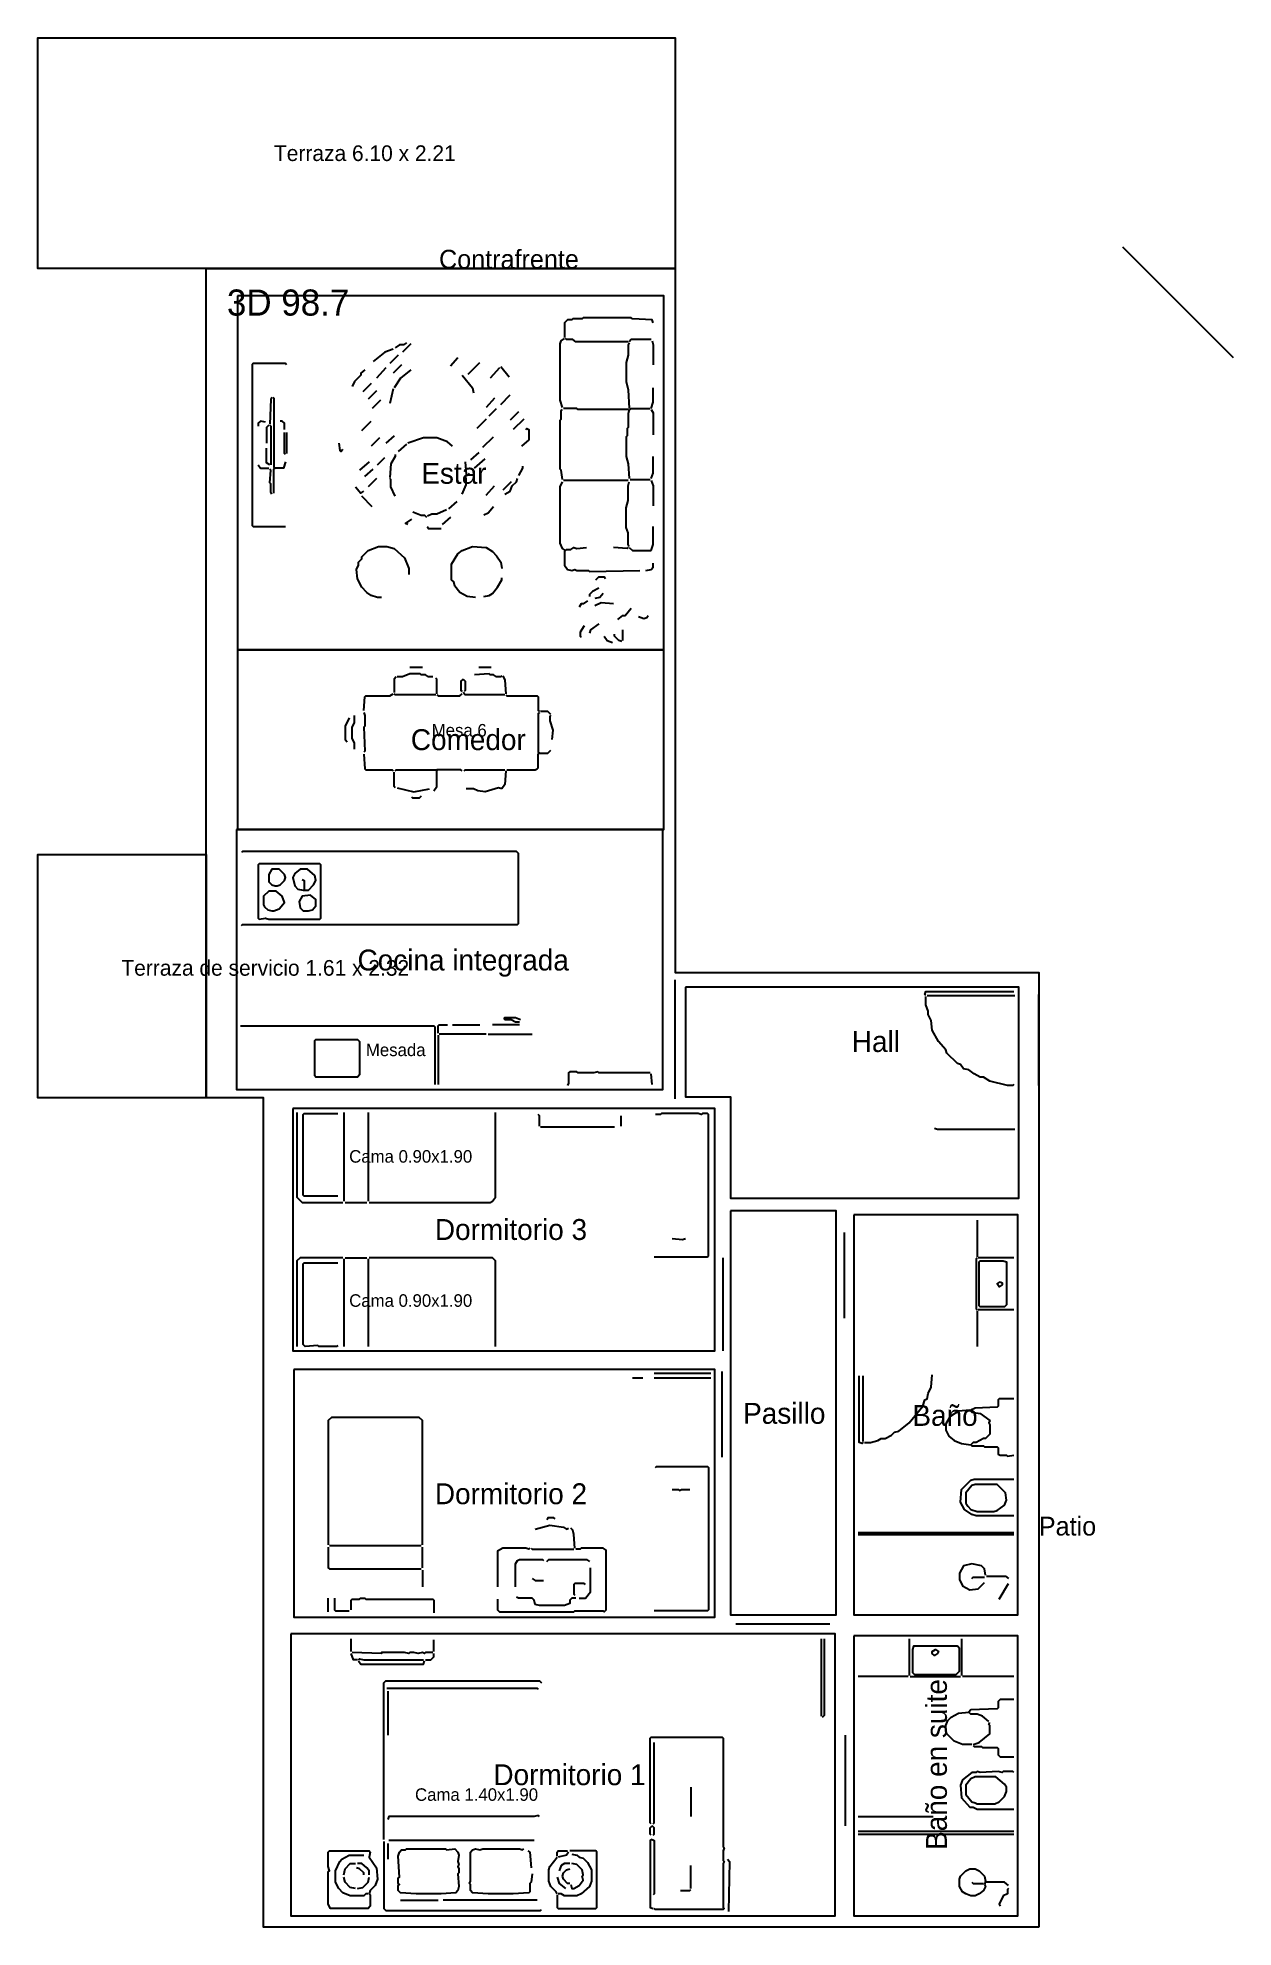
# Model space of a CAD drawing. Header units: metres. Extents: x -2 to 102, y 0 to 18.
# Drawn here: x -1.61 to 9.83, y 0 to 18.09 of the extents above; entities that cross this region are included whole.
import ezdxf

# ---------------------------------------------------------------- set-up
doc = ezdxf.new("R2010")
doc.units = ezdxf.units.M
for name, color, linetype in [('Trazo_Cotas', 9, 'Continuous'), ('Trazo_Entrada', 1, 'Continuous'), ('Trazo_Equipamiento', 8, 'Continuous'), ('Trazo_Estancias', 3, 'Continuous'), ('Trazo_Fachada', 30, 'Continuous'), ('Trazo_Norte', 1, 'Continuous'), ('Trazo_Puertas', 1, 'Continuous'), ('Trazo_Unidad', 7, 'Continuous'), ('Trazo_Ventanas', 5, 'Continuous')]:
    doc.layers.add(name, color=color, linetype=linetype)

msp = doc.modelspace()

# ---------------------------------------------------------------- texts
at = {"layer": 'Trazo_Cotas'}
for s, p in [('Terraza 6.10 x 2.21', (0.65, 16.91)), ('Terraza de servicio 1.61 x 2.32', (-0.81, 9.11))]:
    msp.add_text(s, height=0.15, dxfattribs=at).set_placement(p)
at = {"layer": 'Trazo_Equipamiento', "color": 8}
for s, p in [('Mesa 6', (2.16, 11.4)), ('Mesada', (1.53, 8.34)), ('Cama 0.90x1.90', (1.37, 7.32)), ('Cama 0.90x1.90', (1.37, 5.94)), ('Cama 1.40x1.90', (2, 1.21))]:
    msp.add_text(s, height=0.12, dxfattribs=at).set_placement(p)
at = {"layer": 'Trazo_Estancias', "color": 2}
msp.add_text('Estar', height=0.2, dxfattribs=at).set_placement((2.06, 13.82))
at = {"layer": 'Trazo_Estancias', "color": 40}
msp.add_text('Comedor', height=0.2, dxfattribs=at).set_placement((1.96, 11.27))
at = {"layer": 'Trazo_Estancias', "color": 30}
msp.add_text('Cocina integrada', height=0.2, dxfattribs=at).set_placement((1.45, 9.16))
at = {"layer": 'Trazo_Estancias', "color": 8}
for s, p in [('Hall', (6.18, 8.38)), ('Pasillo', (5.14, 4.82))]:
    msp.add_text(s, height=0.2, dxfattribs=at).set_placement(p)
at = {"layer": 'Trazo_Estancias', "color": 5}
for s, p in [('Dormitorio 3', (2.19, 6.58)), ('Dormitorio 2', (2.19, 4.05)), ('Dormitorio 1', (2.75, 1.36))]:
    msp.add_text(s, height=0.2, dxfattribs=at).set_placement(p)
at = {"layer": 'Trazo_Estancias', "color": 4}
msp.add_text('Baño', height=0.2, dxfattribs=at).set_placement((6.76, 4.8))
msp.add_text('Baño en suite', height=0.2, rotation=90, dxfattribs=at).set_placement((7.09, 0.74))
at = {"layer": 'Trazo_Fachada'}
for s, p in [('Contrafrente', (2.23, 15.88)), ('Patio', (7.97, 3.75))]:
    msp.add_text(s, height=0.18, dxfattribs=at).set_placement(p)
at = {"layer": 'Trazo_Unidad'}
msp.add_text('3D 98.7', height=0.25, dxfattribs=at).set_placement((0.2, 15.43))

# ---------------------------------------------------------------- linework, layer by layer
at = {"layer": 'Trazo_Cotas'}
for points in [[(4.49, 15.88), (-1.61, 15.88), (-1.61, 18.09), (4.49, 18.09)], [(0, 7.94), (-1.61, 7.94), (-1.61, 10.27), (0, 10.27)]]:
    msp.add_lwpolyline(points, close=True, dxfattribs=at)
at = {"layer": 'Trazo_Entrada'}
msp.add_line((7.97, 8.06), (7.97, 8.93), dxfattribs=at)
at = {"layer": 'Trazo_Equipamiento', "color": 9}
for p, q in [((1.84, 15.05), (1.76, 14.97)), ((1.96, 15.16), (1.88, 15.08)), ((2.34, 14.95), (2.41, 15.03)), ((1.72, 14.93), (1.63, 14.83)), ((1.87, 14.96), (1.79, 14.88)), ((2.51, 14.87), (2.62, 14.98)), ((2.81, 14.93), (2.72, 14.83)), ((2.9, 14.84), (2.82, 14.94)), ((1.58, 14.78), (1.5, 14.7)), ((1.63, 14.71), (1.55, 14.63)), ((1.79, 14.73), (1.76, 14.59)), ((2.82, 14.58), (2.91, 14.67)), ((1.67, 14.62), (1.59, 14.54)), ((2.76, 14.64), (2.68, 14.55)), ((2.71, 14.47), (2.78, 14.54)), ((2.99, 14.51), (2.91, 14.43)), ((0.77, 14.31), (0.77, 14.11)), ((1.49, 14.33), (1.58, 14.42)), ((2.68, 14.44), (2.59, 14.35)), ((3.04, 14.44), (2.94, 14.34)), ((1.66, 14.26), (1.58, 14.18)), ((1.8, 14.28), (1.72, 14.21)), ((1.92, 14.2), (1.84, 14.13)), ((2.61, 14.12), (2.53, 14.05)), ((2.65, 14.17), (2.75, 14.27)), ((1.56, 14.03), (1.47, 13.95)), ((1.52, 13.89), (1.6, 13.96)), ((1.64, 14), (1.71, 14.07)), ((2.57, 13.97), (2.67, 14.06)), ((1.63, 13.87), (1.55, 13.79)), ((2.68, 13.71), (2.76, 13.8)), ((2.92, 13.84), (2.84, 13.76)), ((4.04, 13.85), (3.42, 13.85)), ((4.06, 13.86), (4.25, 13.86)), ((1.59, 13.6), (1.49, 13.7)), ((2.4, 13.65), (2.32, 13.58)), ((2.34, 13.5), (2.26, 13.43)), ((3.99, 12.32), (3.99, 12.42)), ((2.07, 12.06), (1.95, 12.06)), ((2.73, 12.06), (2.61, 12.06)), ((6.9, 8.92), (7.74, 8.92)), ((1.32, 7.8), (1.32, 6.95)), ((1.55, 7.8), (1.55, 6.95)), ((3.91, 7.66), (3.2, 7.66)), ((3.97, 7.77), (3.97, 7.67)), ((1.33, 6.94), (1.54, 6.94)), ((1.32, 6.4), (1.32, 5.56)), ((1.33, 6.41), (1.54, 6.41)), ((1.55, 6.4), (1.55, 5.56)), ((4.08, 5.26), (4.18, 5.26)), ((4.83, 5.3), (4.29, 5.3)), ((4.29, 5.26), (4.83, 5.26)), ((2.06, 3.65), (1.18, 3.65)), ((2.07, 3.44), (2.07, 3.64)), ((2.07, 3.42), (2.07, 3.26)), ((1.17, 3.02), (1.17, 3.15)), ((1.39, 2.64), (1.39, 2.76)), ((2.18, 2.64), (2.18, 2.75)), ((5.89, 2.02), (5.89, 2.76)), ((1.74, 2.26), (1.74, 1.84)), ((4.64, 1.34), (4.64, 1.06)), ((1.74, 0.8), (1.74, 0.65)), ((3.14, 0.83), (1.75, 0.83)), ((4.64, 0.37), (4.64, 0.59)), ((1.86, 0.26), (2.22, 0.26)), ((3.17, 0.26), (2.27, 0.26))]:
    msp.add_line(p, q, dxfattribs=at)
at = {"layer": 'Trazo_Equipamiento', "color": 8}
for p, q in [((2.22, 8.54), (2.22, 8.07)), ((2.68, 8.55), (2.23, 8.55)), ((2.36, 8.64), (2.62, 8.64)), ((2.7, 8.55), (3.12, 8.55)), ((3, 8.64), (2.74, 8.64)), ((4.27, 8.07), (4.26, 8.17)), ((7.38, 6.77), (7.38, 6.42)), ((7.73, 6.41), (7.39, 6.41)), ((7.38, 5.9), (7.38, 5.56)), ((7.73, 5.91), (7.39, 5.91)), ((6.29, 4.65), (6.29, 5.28)), ((6.24, 3.78), (7.73, 3.78)), ((6.24, 3.76), (7.73, 3.76)), ((7.59, 3.14), (7.68, 3.29)), ((6.73, 2.76), (6.73, 2.41)), ((7.23, 2.76), (7.23, 2.41)), ((6.72, 2.4), (6.24, 2.4)), ((6.74, 2.4), (7.22, 2.4)), ((7.73, 2.4), (7.24, 2.4)), ((6.24, 1.06), (6.96, 1.06)), ((6.24, 0.92), (7.73, 0.92)), ((6.24, 0.89), (7.73, 0.89))]:
    msp.add_line(p, q, dxfattribs=at)
at = {"layer": 'Trazo_Equipamiento', "color": 9}
for points in [[(4.28, 15.36), (4.27, 15.39), (4.08, 15.4), (4.07, 15.41), (3.61, 15.41), (3.6, 15.4), (3.51, 15.4), (3.5, 15.39), (3.46, 15.39), (3.43, 15.36), (3.43, 15.22)], [(3.41, 14.55), (3.39, 14.62), (3.39, 15.16), (3.4, 15.19), (3.43, 15.21)], [(4.04, 15.18), (3.54, 15.18), (3.51, 15.2), (3.45, 15.2), (3.44, 15.21)], [(4.26, 15.2), (4.07, 15.2), (4.05, 15.18)], [(1.79, 15.11), (1.71, 15.08), (1.6, 14.99)], [(1.92, 15.17), (1.89, 15.15), (1.85, 15.15), (1.81, 15.12)], [(4.05, 15.17), (4.04, 15.15), (4.04, 15.05), (4.02, 14.98), (4.02, 14.8), (4.04, 14.72), (4.05, 14.54)], [(4.27, 15.19), (4.28, 15.15), (4.28, 14.96)], [(0.77, 14.96), (0.76, 14.97), (0.45, 14.97), (0.44, 14.96), (0.44, 13.42), (0.45, 13.41), (0.76, 13.41)], [(1.52, 14.91), (1.48, 14.88), (1.48, 14.86), (1.42, 14.8), (1.4, 14.75)], [(1.96, 14.91), (1.86, 14.83), (1.8, 14.74)], [(2.45, 14.86), (2.55, 14.74), (2.56, 14.69)], [(4.26, 14.54), (4.28, 14.6), (4.28, 14.74)], [(0.63, 14.65), (0.62, 14.63), (0.61, 14.39)], [(0.64, 14.65), (0.65, 14.64), (0.65, 13.98), (0.66, 13.97)], [(3.41, 13.86), (3.4, 13.95), (3.39, 13.96), (3.39, 14.43), (3.4, 14.44), (3.4, 14.52), (3.41, 14.53)], [(4.04, 14.53), (3.56, 14.53), (3.55, 14.54), (3.42, 14.54)], [(4.05, 14.53), (4.04, 14.49), (4.04, 14.36), (4.03, 14.35), (4.03, 14.28), (4.02, 14.27), (4.02, 14.08), (4.04, 14.01), (4.05, 13.87)], [(4.06, 14.53), (4.07, 14.54), (4.25, 14.54)], [(4.26, 14.53), (4.28, 14.5), (4.28, 14.29)], [(0.57, 14.41), (0.52, 14.42), (0.5, 14.4), (0.5, 14.37)], [(0.6, 14.38), (0.58, 14.36), (0.58, 14.21)], [(0.61, 14.38), (0.62, 14.37), (0.62, 14)], [(0.75, 14.34), (0.75, 14.4), (0.73, 14.42), (0.71, 14.42)], [(0.76, 14.1), (0.75, 14.11), (0.75, 14.31)], [(3.06, 14.34), (3.07, 14.35), (3.09, 14.34), (3.09, 14.24), (3.02, 14.18)], [(0.61, 14), (0.58, 14.02), (0.58, 14.16)], [(1.27, 14.21), (1.28, 14.14), (1.29, 14.13), (1.31, 14.15)], [(2.36, 14.18), (2.31, 14.22), (2.21, 14.26), (2.08, 14.26), (1.93, 14.21)], [(0.5, 14), (0.52, 13.97), (0.6, 13.97)], [(0.63, 13.72), (0.62, 13.74), (0.62, 13.82), (0.61, 13.83), (0.62, 13.95), (0.61, 13.96)], [(0.65, 13.73), (0.65, 13.96), (0.66, 13.97)], [(0.76, 14.03), (0.74, 13.97), (0.66, 13.97)], [(1.81, 14.1), (1.81, 14.08), (1.77, 14.01), (1.76, 13.88)], [(2.48, 14.03), (2.49, 13.91), (2.5, 13.9), (2.52, 13.92)], [(3.03, 13.99), (3.03, 13.97), (2.99, 13.9)], [(4.26, 13.87), (4.28, 13.92), (4.28, 14.08)], [(1.43, 13.79), (1.48, 13.73), (1.51, 13.75)], [(1.81, 13.7), (1.77, 13.79), (1.77, 13.86), (1.76, 13.87)], [(2.45, 13.72), (2.49, 13.81), (2.49, 13.88)], [(2.86, 13.72), (2.91, 13.75), (2.93, 13.8), (2.97, 13.84), (2.98, 13.87)], [(3.44, 13.18), (3.41, 13.2), (3.39, 13.25), (3.39, 13.79), (3.41, 13.84)], [(4.05, 13.22), (4.04, 13.24), (4.04, 13.35), (4.02, 13.4), (4.02, 13.59), (4.04, 13.66), (4.04, 13.8), (4.05, 13.84)], [(4.26, 13.85), (4.28, 13.8), (4.28, 13.61)], [(2.3, 13.57), (2.21, 13.53), (2.16, 13.53), (2.12, 13.51)], [(2.75, 13.6), (2.7, 13.54), (2.66, 13.52)], [(1.93, 13.43), (1.91, 13.44), (1.97, 13.48)], [(1.98, 13.55), (2.06, 13.52), (2.09, 13.52), (2.11, 13.5)], [(2.25, 13.39), (2.13, 13.39), (2.12, 13.4), (2.13, 13.41)], [(4.26, 13.18), (4.28, 13.24), (4.28, 13.41)], [(1.68, 12.73), (1.64, 12.73), (1.58, 12.75), (1.54, 12.78), (1.49, 12.83), (1.45, 12.91), (1.44, 13), (1.46, 13.04), (1.46, 13.07), (1.49, 13.1), (1.49, 13.12), (1.55, 13.18), (1.65, 13.22), (1.73, 13.22), (1.8, 13.2), (1.9, 13.11), (1.94, 13.01), (1.94, 12.95)], [(2.58, 12.73), (2.5, 12.74), (2.43, 12.78), (2.38, 12.84), (2.37, 12.88), (2.35, 12.9), (2.35, 13.05), (2.41, 13.15), (2.45, 13.18), (2.55, 13.22), (2.68, 13.21), (2.74, 13.17), (2.78, 13.13), (2.82, 13.07), (2.83, 13.01)], [(3.44, 13.18), (3.45, 13.19), (3.49, 13.19), (3.52, 13.21), (3.55, 13.2), (3.64, 13.21)], [(4.04, 13.21), (4.03, 13.2), (3.9, 13.21)], [(4.05, 13.21), (4.08, 13.18), (4.26, 13.18)], [(3.44, 13.18), (3.43, 13.17), (3.43, 13.04), (3.46, 13), (3.5, 12.99), (3.53, 13), (3.55, 12.99), (3.66, 12.99), (3.67, 12.98), (4.15, 12.99)], [(4.21, 12.99), (4.26, 13), (4.28, 13.02), (4.28, 13.06)], [(2.66, 12.74), (2.71, 12.75), (2.74, 12.77), (2.79, 12.83), (2.83, 12.9), (2.83, 12.92)], [(3.73, 12.9), (3.76, 12.93), (3.81, 12.93), (3.82, 12.91)], [(3.65, 12.7), (3.61, 12.67), (3.59, 12.67), (3.57, 12.64)], [(3.76, 12.82), (3.7, 12.79), (3.67, 12.76), (3.67, 12.74)], [(3.8, 12.77), (3.77, 12.73), (3.72, 12.72)], [(3.9, 12.67), (3.78, 12.68), (3.72, 12.65)], [(3.94, 12.52), (3.99, 12.56), (4.01, 12.56), (4.07, 12.63)], [(4.14, 12.55), (4.19, 12.53), (4.22, 12.54), (4.23, 12.56)], [(3.62, 12.46), (3.58, 12.4), (3.58, 12.36), (3.59, 12.35)], [(3.76, 12.48), (3.68, 12.42), (3.67, 12.39)], [(3.81, 12.36), (3.84, 12.32), (3.89, 12.3)], [(3.98, 12.31), (3.95, 12.32), (3.91, 12.36), (3.91, 12.38)], [(1.82, 11.97), (1.8, 11.95), (1.8, 11.82)], [(2.17, 11.97), (2.13, 11.97), (2.1, 11.99), (2.06, 11.99), (2.05, 12), (1.95, 12), (1.88, 11.97), (1.83, 11.97)], [(2.21, 11.81), (2.21, 11.95), (2.2, 11.96)], [(2.46, 11.95), (2.44, 11.93), (2.44, 11.84), (2.45, 11.83)], [(2.46, 11.95), (2.48, 11.93), (2.48, 11.84), (2.47, 11.83)], [(2.83, 11.98), (2.82, 11.97), (2.78, 11.97), (2.75, 11.99), (2.72, 11.99), (2.71, 12), (2.57, 11.99)], [(2.84, 11.98), (2.86, 11.94), (2.87, 11.81)], [(1.51, 11.65), (1.52, 11.78), (1.53, 11.79), (1.76, 11.79), (1.79, 11.81)], [(2.2, 11.8), (1.81, 11.8), (1.8, 11.81)], [(2.21, 11.8), (2.22, 11.79), (2.43, 11.79), (2.45, 11.81)], [(2.86, 11.8), (2.48, 11.8), (2.46, 11.82)], [(2.87, 11.8), (2.88, 11.79), (3.17, 11.79), (3.18, 11.78), (3.18, 11.65), (3.19, 11.64)], [(1.37, 11.58), (1.33, 11.5), (1.33, 11.37), (1.35, 11.35)], [(1.42, 11.28), (1.42, 11.34), (1.4, 11.38), (1.4, 11.49), (1.42, 11.53), (1.42, 11.6)], [(1.51, 11.63), (1.52, 11.6), (1.52, 11.5), (1.51, 11.49), (1.52, 11.26), (1.51, 11.25)], [(3.19, 11.63), (3.18, 11.62), (3.18, 11.25), (3.19, 11.24)], [(3.3, 11.61), (3.27, 11.64), (3.2, 11.64)], [(3.3, 11.6), (3.29, 11.59), (3.29, 11.55), (3.32, 11.46), (3.31, 11.37)], [(1.51, 11.23), (1.52, 11.09), (1.53, 11.08), (1.78, 11.08), (1.79, 11.07)], [(2.88, 11.08), (3.15, 11.08), (3.17, 11.09), (3.18, 11.1), (3.18, 11.23), (3.19, 11.24)], [(3.19, 11.24), (3.27, 11.24), (3.3, 11.27)], [(1.81, 10.91), (1.8, 10.92), (1.8, 11.06)], [(1.81, 11.07), (1.82, 11.08), (2.2, 11.08), (2.21, 11.07)], [(2.18, 10.88), (2.21, 10.92), (2.21, 11.07)], [(2.45, 11.07), (2.44, 11.08), (2.21, 11.08), (2.21, 11.07)], [(2.47, 11.07), (2.48, 11.08), (2.86, 11.08)], [(2.87, 11.07), (2.86, 10.94), (2.83, 10.9)], [(1.83, 10.91), (1.99, 10.87), (2.14, 10.9)], [(2.83, 10.9), (2.8, 10.91), (2.67, 10.87), (2.6, 10.88), (2.56, 10.9), (2.49, 10.9)], [(2.06, 10.83), (2.04, 10.81), (1.98, 10.81), (1.97, 10.82)], [(6.89, 8.92), (6.88, 8.93), (6.89, 8.96), (7.73, 8.96)], [(7.73, 8.07), (7.72, 8.06), (7.67, 8.06), (7.5, 8.1), (7.44, 8.14), (7.41, 8.14), (7.35, 8.17), (7.3, 8.21), (7.25, 8.22), (7.22, 8.26), (7.19, 8.27), (7.09, 8.37), (7.08, 8.4), (7.01, 8.48), (6.95, 8.59), (6.94, 8.68), (6.91, 8.74), (6.91, 8.77), (6.89, 8.83), (6.89, 8.91)], [(0.87, 7.8), (0.87, 6.99), (0.92, 6.94), (1.31, 6.94)], [(1.26, 7), (0.94, 7), (0.93, 7.01), (0.93, 7.78), (0.94, 7.79), (1.26, 7.79)], [(1.56, 6.94), (2.72, 6.94), (2.74, 6.95), (2.77, 6.99), (2.77, 7.8)], [(3.19, 7.67), (3.19, 7.77), (3.18, 7.78)], [(4.29, 6.42), (4.8, 6.42), (4.81, 6.43), (4.81, 7.78), (4.8, 7.79), (4.75, 7.79), (4.74, 7.78), (4.71, 7.79), (4.36, 7.79), (4.35, 7.78), (4.3, 7.78)], [(6.97, 7.65), (7, 7.64), (7.74, 7.64)], [(4.59, 6.59), (4.56, 6.58), (4.46, 6.59)], [(1.31, 6.41), (0.9, 6.41), (0.87, 6.38), (0.87, 5.56)], [(1.26, 5.57), (1.25, 5.56), (1.08, 5.56), (1.07, 5.57), (0.95, 5.56), (0.93, 5.58), (0.93, 6.35), (0.94, 6.36), (1.26, 6.36)], [(2.77, 5.56), (2.77, 6.38), (2.74, 6.41), (1.56, 6.41)], [(2.07, 3.66), (2.07, 4.85), (2.04, 4.88), (1.2, 4.88), (1.17, 4.85), (1.17, 3.66)], [(4.3, 4.4), (4.31, 4.41), (4.8, 4.41), (4.81, 4.4), (4.81, 3.04), (4.8, 3.03), (4.29, 3.03)], [(4.46, 4.19), (4.52, 4.19), (4.53, 4.18), (4.55, 4.19), (4.63, 4.19)], [(3.15, 3.81), (3.29, 3.85), (3.42, 3.83), (3.45, 3.81), (3.47, 3.82)], [(3.34, 3.91), (3.33, 3.92), (3.27, 3.92), (3.26, 3.9)], [(3.53, 3.63), (3.52, 3.76), (3.51, 3.8), (3.49, 3.82)], [(1.17, 3.64), (1.17, 3.44), (1.18, 3.43), (2.06, 3.43)], [(2.79, 3.14), (2.79, 3.04), (2.81, 3.02), (3.52, 3.02), (3.53, 3.03), (3.8, 3.03), (3.81, 3.02), (3.83, 3.04), (3.83, 3.61), (3.8, 3.63), (3.59, 3.63), (3.58, 3.62), (3.54, 3.62)], [(3.1, 3.63), (3.09, 3.62), (3.06, 3.63), (2.84, 3.63), (2.79, 3.6), (2.79, 3.26)], [(3.11, 3.63), (3.12, 3.62), (3.52, 3.62)], [(2.96, 3.26), (2.96, 3.48), (2.98, 3.51), (3, 3.52), (3.22, 3.52), (3.23, 3.51)], [(3.26, 3.5), (3.28, 3.52), (3.64, 3.52), (3.67, 3.5)], [(3.57, 3.15), (3.63, 3.15), (3.68, 3.21), (3.68, 3.44)], [(3.12, 3.34), (3.15, 3.32), (3.23, 3.32)], [(3.63, 3.28), (3.62, 3.29), (3.53, 3.29), (3.52, 3.28), (3.52, 3.19), (3.53, 3.18)], [(1.23, 3.15), (1.23, 3.04), (1.24, 3.03), (1.37, 3.03)], [(1.39, 3.04), (1.39, 3.13), (1.4, 3.14), (1.47, 3.14), (1.48, 3.15), (1.52, 3.15), (1.53, 3.14), (2.17, 3.14), (2.18, 3.13), (2.18, 3.01)], [(3.54, 3.15), (3.5, 3.15), (3.48, 3.13), (3.48, 3.1), (3.43, 3.08), (3.19, 3.08), (3.15, 3.09), (3.14, 3.13), (3.12, 3.15), (2.99, 3.15), (2.97, 3.16)], [(5.9, 2.01), (5.92, 2.03), (5.92, 2.76)], [(1.45, 2.56), (1.41, 2.56), (1.39, 2.62)], [(2.17, 2.63), (2.1, 2.63), (2.09, 2.62), (2.07, 2.63), (2.03, 2.62), (1.99, 2.63), (1.95, 2.63), (1.94, 2.62), (1.9, 2.63), (1.68, 2.63), (1.68, 2.62), (1.4, 2.63)], [(1.46, 2.56), (1.47, 2.57), (1.51, 2.56), (2.08, 2.56)], [(1.46, 2.55), (1.48, 2.52), (2.08, 2.52), (2.09, 2.55)], [(2.1, 2.56), (2.15, 2.56), (2.18, 2.59), (2.18, 2.62)], [(1.7, 0.84), (1.7, 2.34), (1.72, 2.36), (3.19, 2.36), (3.21, 2.34)], [(1.73, 2.29), (3.17, 2.29), (3.18, 2.28)], [(4.26, 0.99), (4.25, 1), (4.25, 1.81), (4.26, 1.82), (4.94, 1.82), (4.95, 1.81), (4.95, 0.77), (4.96, 0.76), (4.95, 0.73), (4.95, 0.64), (4.96, 0.63), (4.95, 0.61), (4.95, 0.19), (4.96, 0.18), (4.95, 0.17), (4.3, 0.17), (4.29, 0.18)], [(4.28, 0.99), (4.29, 1), (4.29, 1.77)], [(3.19, 1.06), (3.18, 1.07), (3.14, 1.06), (1.75, 1.06), (1.74, 1.03)], [(4.26, 0.88), (4.25, 0.89), (4.25, 0.95), (4.27, 0.97)], [(4.28, 0.88), (4.29, 0.89), (4.29, 0.95), (4.27, 0.97)], [(1.7, 0.82), (1.7, 0.18), (1.72, 0.16), (3.2, 0.16), (3.21, 0.17)], [(3.12, 0.51), (3.11, 0.43), (3.1, 0.42), (3.1, 0.34), (3.09, 0.33), (2.94, 0.32), (2.7, 0.32), (2.55, 0.33), (2.53, 0.35), (2.53, 0.41), (2.52, 0.42), (2.53, 0.44), (2.53, 0.72), (2.55, 0.74), (2.58, 0.75), (2.62, 0.74), (2.65, 0.75), (3, 0.75), (3.03, 0.74), (3.04, 0.75)], [(3.08, 0.73), (3.1, 0.72), (3.11, 0.57)], [(3.36, 0.31), (3.36, 0.19), (3.37, 0.18), (3.73, 0.18), (3.74, 0.19), (3.74, 0.72), (3.73, 0.73), (3.48, 0.73)], [(3.36, 0.68), (3.36, 0.72), (3.37, 0.73), (3.46, 0.73)], [(4.27, 0.84), (4.25, 0.83), (4.25, 0.19), (4.28, 0.18)], [(4.27, 0.84), (4.29, 0.83), (4.29, 0.32), (4.28, 0.31)], [(1.55, 0.32), (1.53, 0.32), (1.51, 0.3), (1.38, 0.3), (1.31, 0.33), (1.27, 0.37), (1.24, 0.43), (1.24, 0.54), (1.28, 0.63), (1.3, 0.65), (1.37, 0.69), (1.51, 0.69)], [(1.32, 0.5), (1.33, 0.56), (1.38, 0.61), (1.43, 0.61)], [(1.51, 0.5), (1.51, 0.52), (1.47, 0.56), (1.44, 0.57)], [(1.56, 0.5), (1.56, 0.54), (1.54, 0.57), (1.49, 0.61), (1.45, 0.61)], [(3.36, 0.32), (3.35, 0.34), (3.3, 0.39), (3.28, 0.44), (3.28, 0.55), (3.29, 0.58), (3.36, 0.67)], [(3.47, 0.72), (3.45, 0.69), (3.37, 0.67)], [(3.5, 0.7), (3.55, 0.69), (3.57, 0.67), (3.61, 0.66), (3.65, 0.62), (3.69, 0.55), (3.69, 0.44), (3.67, 0.39), (3.59, 0.32), (3.55, 0.3), (3.43, 0.3), (3.4, 0.32), (3.37, 0.32)], [(3.48, 0.61), (3.43, 0.61), (3.4, 0.59), (3.38, 0.54)], [(3.41, 0.49), (3.42, 0.52), (3.45, 0.55), (3.48, 0.56)], [(3.6, 0.49), (3.61, 0.5), (3.6, 0.55), (3.55, 0.6), (3.5, 0.61)], [(4.99, 0.65), (5.01, 0.63), (5, 0.15)], [(1.43, 0.37), (1.38, 0.38), (1.33, 0.43), (1.32, 0.48)], [(1.45, 0.37), (1.5, 0.38), (1.55, 0.43), (1.56, 0.48)], [(3.36, 0.48), (3.38, 0.42), (3.44, 0.37)], [(3.48, 0.42), (3.46, 0.42), (3.42, 0.46), (3.41, 0.49)], [(3.49, 0.41), (3.5, 0.37), (3.52, 0.37), (3.57, 0.4), (3.61, 0.45), (3.6, 0.49)], [(4.54, 0.35), (4.63, 0.35), (4.64, 0.36)]]:
    msp.add_lwpolyline(points, dxfattribs=at)
at = {"layer": 'Trazo_Equipamiento', "color": 8}
for points in [[(0.34, 9.59), (0.35, 9.6), (2.98, 9.6), (2.99, 9.61), (2.99, 10.28), (2.97, 10.3), (0.35, 10.3), (0.34, 10.29)], [(0.92, 10.03), (0.94, 10.02), (0.94, 9.94)], [(2.85, 8.7), (2.86, 8.71), (2.96, 8.71), (3.01, 8.69)], [(2.85, 8.7), (2.86, 8.69), (2.92, 8.69), (2.96, 8.67), (3, 8.67)], [(0.33, 8.63), (2.18, 8.63), (2.19, 8.62), (2.19, 8.07)], [(2.22, 8.56), (2.22, 8.63), (2.23, 8.64), (2.31, 8.64)], [(4.25, 8.18), (3.76, 8.18), (3.75, 8.19), (3.71, 8.18), (3.56, 8.18), (3.55, 8.19), (3.48, 8.19), (3.47, 8.18), (3.47, 8.08), (3.46, 8.06)], [(7.38, 6.41), (7.37, 6.4), (7.37, 5.92), (7.38, 5.91)], [(6.29, 4.64), (6.28, 4.63), (6.25, 4.64), (6.25, 5.28)], [(6.3, 4.64), (6.36, 4.64), (6.43, 4.66), (6.46, 4.68), (6.5, 4.68), (6.56, 4.71), (6.59, 4.74), (6.63, 4.75), (6.73, 4.83), (6.86, 4.99), (6.88, 5.05), (6.9, 5.06), (6.91, 5.11), (6.94, 5.17), (6.95, 5.29)], [(7.31, 4.95), (7.2, 4.94), (7.12, 4.89), (7.08, 4.82), (7.08, 4.76), (7.11, 4.7), (7.16, 4.66), (7.23, 4.63), (7.32, 4.62)], [(7.73, 5.06), (7.59, 5.06), (7.58, 5.05), (7.58, 4.99), (7.57, 4.98), (7.36, 4.97), (7.32, 4.95)], [(7.32, 4.94), (7.33, 4.93), (7.41, 4.92), (7.5, 4.85), (7.49, 4.83), (7.5, 4.81), (7.5, 4.72), (7.46, 4.68), (7.44, 4.68), (7.37, 4.64), (7.34, 4.64), (7.32, 4.62)], [(7.32, 4.62), (7.33, 4.61), (7.44, 4.61), (7.45, 4.6), (7.57, 4.6), (7.58, 4.59), (7.58, 4.53), (7.6, 4.52), (7.66, 4.52), (7.67, 4.51), (7.73, 4.52)], [(7.73, 3.94), (7.37, 3.94), (7.33, 3.95), (7.26, 4), (7.22, 4.07), (7.23, 4.19), (7.32, 4.28), (7.35, 4.29), (7.73, 4.29)], [(7.46, 3.37), (7.45, 3.43), (7.42, 3.46), (7.33, 3.48), (7.25, 3.46), (7.21, 3.39), (7.21, 3.33), (7.24, 3.27), (7.31, 3.23), (7.39, 3.24), (7.45, 3.3)], [(7.33, 3.34), (7.34, 3.35), (7.45, 3.35)], [(7.47, 3.36), (7.65, 3.36), (7.68, 3.34)], [(7.73, 2.18), (7.6, 2.18), (7.58, 2.16), (7.58, 2.1), (7.57, 2.09), (7.32, 2.08), (7.3, 2.06)], [(7.33, 1.75), (7.24, 1.75), (7.16, 1.78), (7.09, 1.85), (7.08, 1.88), (7.08, 1.93), (7.1, 1.98), (7.13, 2.01), (7.2, 2.05), (7.3, 2.06)], [(7.49, 1.97), (7.43, 2.02), (7.38, 2.04), (7.32, 2.04), (7.3, 2.06)], [(7.34, 1.75), (7.4, 1.77), (7.5, 1.85), (7.5, 1.93), (7.49, 1.94), (7.5, 1.96)], [(7.34, 1.74), (7.35, 1.73), (7.42, 1.73), (7.43, 1.72), (7.57, 1.72), (7.58, 1.71), (7.58, 1.65), (7.6, 1.63), (7.73, 1.63)], [(7.73, 1.48), (7.72, 1.49), (7.63, 1.49), (7.62, 1.48), (7.58, 1.49), (7.41, 1.48), (7.38, 1.49), (7.37, 1.48), (7.33, 1.48), (7.24, 1.41), (7.22, 1.36), (7.23, 1.24), (7.31, 1.15), (7.34, 1.15), (7.38, 1.13), (7.73, 1.13)], [(7.33, 0.43), (7.34, 0.42), (7.44, 0.42)], [(7.68, 0.4), (7.64, 0.43), (7.47, 0.43)], [(7.68, 0.37), (7.67, 0.36), (7.67, 0.32), (7.63, 0.3), (7.59, 0.22), (7.6, 0.2)]]:
    msp.add_lwpolyline(points, dxfattribs=at)
for points in [[(0.6, 9.65), (1.09, 9.65), (1.1, 9.66), (1.1, 10.17), (1.09, 10.18), (0.51, 10.18), (0.5, 10.17), (0.5, 9.66), (0.51, 9.65), (0.57, 9.66)], [(0.68, 9.97), (0.71, 9.98), (0.75, 10.02), (0.76, 10.05), (0.75, 10.08), (0.7, 10.13), (0.63, 10.13), (0.6, 10.08), (0.6, 10.01), (0.63, 9.98), (0.66, 9.97)], [(0.98, 9.93), (1.03, 9.98), (1.05, 10.02), (1.04, 10.07), (0.97, 10.13), (0.9, 10.13), (0.85, 10.09), (0.83, 10.05), (0.85, 9.97), (0.88, 9.94), (0.93, 9.93)], [(0.65, 9.73), (0.7, 9.75), (0.75, 9.81), (0.73, 9.87), (0.67, 9.92), (0.6, 9.92), (0.55, 9.87), (0.55, 9.79), (0.56, 9.77), (0.59, 9.74), (0.63, 9.73)], [(0.98, 9.73), (1.02, 9.74), (1.05, 9.78), (1.05, 9.84), (1, 9.88), (0.92, 9.87), (0.89, 9.82), (0.9, 9.76), (0.93, 9.73)], [(1.47, 8.16), (1.45, 8.14), (1.05, 8.14), (1.04, 8.15), (1.04, 8.49), (1.05, 8.5), (1.45, 8.5), (1.47, 8.48)], [(7.63, 6.38), (7.66, 6.37), (7.66, 5.96), (7.64, 5.94), (7.41, 5.94), (7.4, 5.95), (7.4, 6.37), (7.41, 6.38)], [(7.6, 6.18), (7.62, 6.17), (7.62, 6.15), (7.59, 6.13), (7.57, 6.16)], [(7.27, 4.06), (7.29, 4.03), (7.32, 4), (7.38, 3.98), (7.54, 3.98), (7.57, 3.99), (7.64, 4.04), (7.66, 4.09), (7.65, 4.16), (7.57, 4.24), (7.36, 4.24), (7.33, 4.23), (7.27, 4.16)], [(6.76, 2.66), (6.76, 2.44), (6.78, 2.42), (7.18, 2.42), (7.21, 2.45), (7.21, 2.67), (7.19, 2.69), (6.77, 2.69)], [(7, 2.62), (6.97, 2.6), (6.95, 2.62), (6.95, 2.64), (6.98, 2.66), (7.01, 2.64)], [(7.36, 1.19), (7.38, 1.18), (7.55, 1.18), (7.59, 1.2), (7.64, 1.25), (7.66, 1.3), (7.66, 1.34), (7.64, 1.37), (7.56, 1.44), (7.36, 1.44), (7.32, 1.42), (7.27, 1.36), (7.27, 1.27), (7.33, 1.2)], [(7.45, 0.41), (7.46, 0.39), (7.44, 0.35), (7.4, 0.32), (7.36, 0.3), (7.32, 0.3), (7.27, 0.32), (7.24, 0.34), (7.21, 0.39), (7.21, 0.46), (7.22, 0.49), (7.27, 0.54), (7.31, 0.56), (7.36, 0.56), (7.4, 0.54), (7.45, 0.49), (7.46, 0.44)]]:
    msp.add_lwpolyline(points, close=True, dxfattribs=at)
at = {"layer": 'Trazo_Equipamiento', "color": 9}
for points in [[(1.56, 0.32), (1.57, 0.31), (1.57, 0.2), (1.55, 0.18), (1.19, 0.18), (1.17, 0.22), (1.17, 0.53), (1.18, 0.54), (1.17, 0.58), (1.17, 0.72), (1.18, 0.73), (1.56, 0.73), (1.57, 0.72), (1.56, 0.67), (1.63, 0.57), (1.64, 0.46), (1.62, 0.4), (1.57, 0.35)], [(2.41, 0.63), (2.42, 0.6), (2.41, 0.58), (2.42, 0.56), (2.42, 0.52), (2.41, 0.51), (2.42, 0.39), (2.41, 0.35), (2.39, 0.33), (2.25, 0.32), (2.01, 0.32), (1.86, 0.33), (1.84, 0.35), (1.84, 0.4), (1.85, 0.41), (1.84, 0.42), (1.84, 0.47), (1.85, 0.48), (1.84, 0.68), (1.85, 0.72), (1.87, 0.74), (1.91, 0.74), (1.92, 0.75), (2.29, 0.75), (2.3, 0.74), (2.38, 0.75), (2.41, 0.72), (2.42, 0.69)]]:
    msp.add_lwpolyline(points, close=True, dxfattribs=at)
at = {"layer": 'Trazo_Estancias', "color": 2}
msp.add_lwpolyline([(0.3, 15.62), (0.3, 12.23), (4.38, 12.23), (4.38, 15.62)], close=True, dxfattribs=at)
at = {"layer": 'Trazo_Estancias', "color": 40}
msp.add_lwpolyline([(0.3, 12.23), (0.3, 10.51), (4.38, 10.51), (4.38, 12.23)], close=True, dxfattribs=at)
at = {"layer": 'Trazo_Estancias', "color": 30}
msp.add_lwpolyline([(0.29, 10.51), (0.29, 8.02), (4.37, 8.02), (4.37, 10.51)], close=True, dxfattribs=at)
at = {"layer": 'Trazo_Estancias', "color": 8}
for points in [[(4.59, 9), (4.59, 7.95), (5.02, 7.95), (5.02, 6.98), (7.78, 6.98), (7.78, 9)], [(5.02, 6.86), (5.02, 2.99), (6.03, 2.99), (6.03, 6.86)]]:
    msp.add_lwpolyline(points, close=True, dxfattribs=at)
at = {"layer": 'Trazo_Estancias', "color": 5}
for points in [[(0.83, 7.84), (0.83, 5.52), (4.87, 5.52), (4.87, 7.84)], [(0.84, 5.34), (0.84, 2.97), (4.87, 2.97), (4.87, 5.34)], [(0.81, 2.81), (0.81, 0.11), (6.02, 0.11), (6.02, 2.81)]]:
    msp.add_lwpolyline(points, close=True, dxfattribs=at)
at = {"layer": 'Trazo_Estancias', "color": 4}
for points in [[(6.2, 6.82), (6.2, 2.99), (7.77, 2.99), (7.77, 6.82)], [(6.2, 2.79), (6.2, 0.11), (7.77, 0.11), (7.77, 2.79)]]:
    msp.add_lwpolyline(points, close=True, dxfattribs=at)
at = {"layer": 'Trazo_Fachada'}
for p, q in [((0, 7.94), (0, 15.88)), ((0, 15.88), (4.47, 15.88)), ((0.55, 7.94), (0, 7.94)), ((0.55, 0.02), (0.55, 7.94)), ((7.97, 7.47), (7.97, 0.02))]:
    msp.add_line(p, q, dxfattribs=at)
at = {"layer": 'Trazo_Norte'}
msp.add_line((8.77, 16.09), (9.83, 15.03), dxfattribs=at)
at = {"layer": 'Trazo_Puertas'}
for p, q in [((4.49, 7.93), (4.49, 9.07)), ((6.11, 5.83), (6.11, 6.65)), ((4.95, 5.52), (4.95, 6.41)), ((4.94, 4.5), (4.94, 5.32)), ((5.97, 2.9), (5.07, 2.9)), ((6.12, 0.97), (6.12, 1.84))]:
    msp.add_line(p, q, dxfattribs=at)
at = {"layer": 'Trazo_Unidad'}
msp.add_lwpolyline([(7.97, 0), (0.55, 0), (0.55, 7.94), (0, 7.94), (0, 15.88), (4.49, 15.88), (4.49, 9.14), (7.97, 9.14)], close=True, dxfattribs=at)
at = {"layer": 'Trazo_Ventanas'}
for p, q in [((0.29, 15.88), (3.06, 15.88)), ((0, 10.71), (0, 15.64)), ((0, 8.73), (0, 9.49)), ((0.55, 5.6), (0.55, 7.7)), ((0.55, 3.03), (0.55, 5.3)), ((0.55, 0.22), (0.55, 2.69)), ((7.97, 0.64), (7.97, 0.13))]:
    msp.add_line(p, q, dxfattribs=at)

msp.set_redraw_order([(e.dxf.handle, doc.entitydb.next_handle()) for e in msp.query("TEXT MTEXT ATTDEF DIMENSION ARC_DIMENSION")])  # texts and dimensions are drawn at this point

doc.saveas('drawing.dxf')
